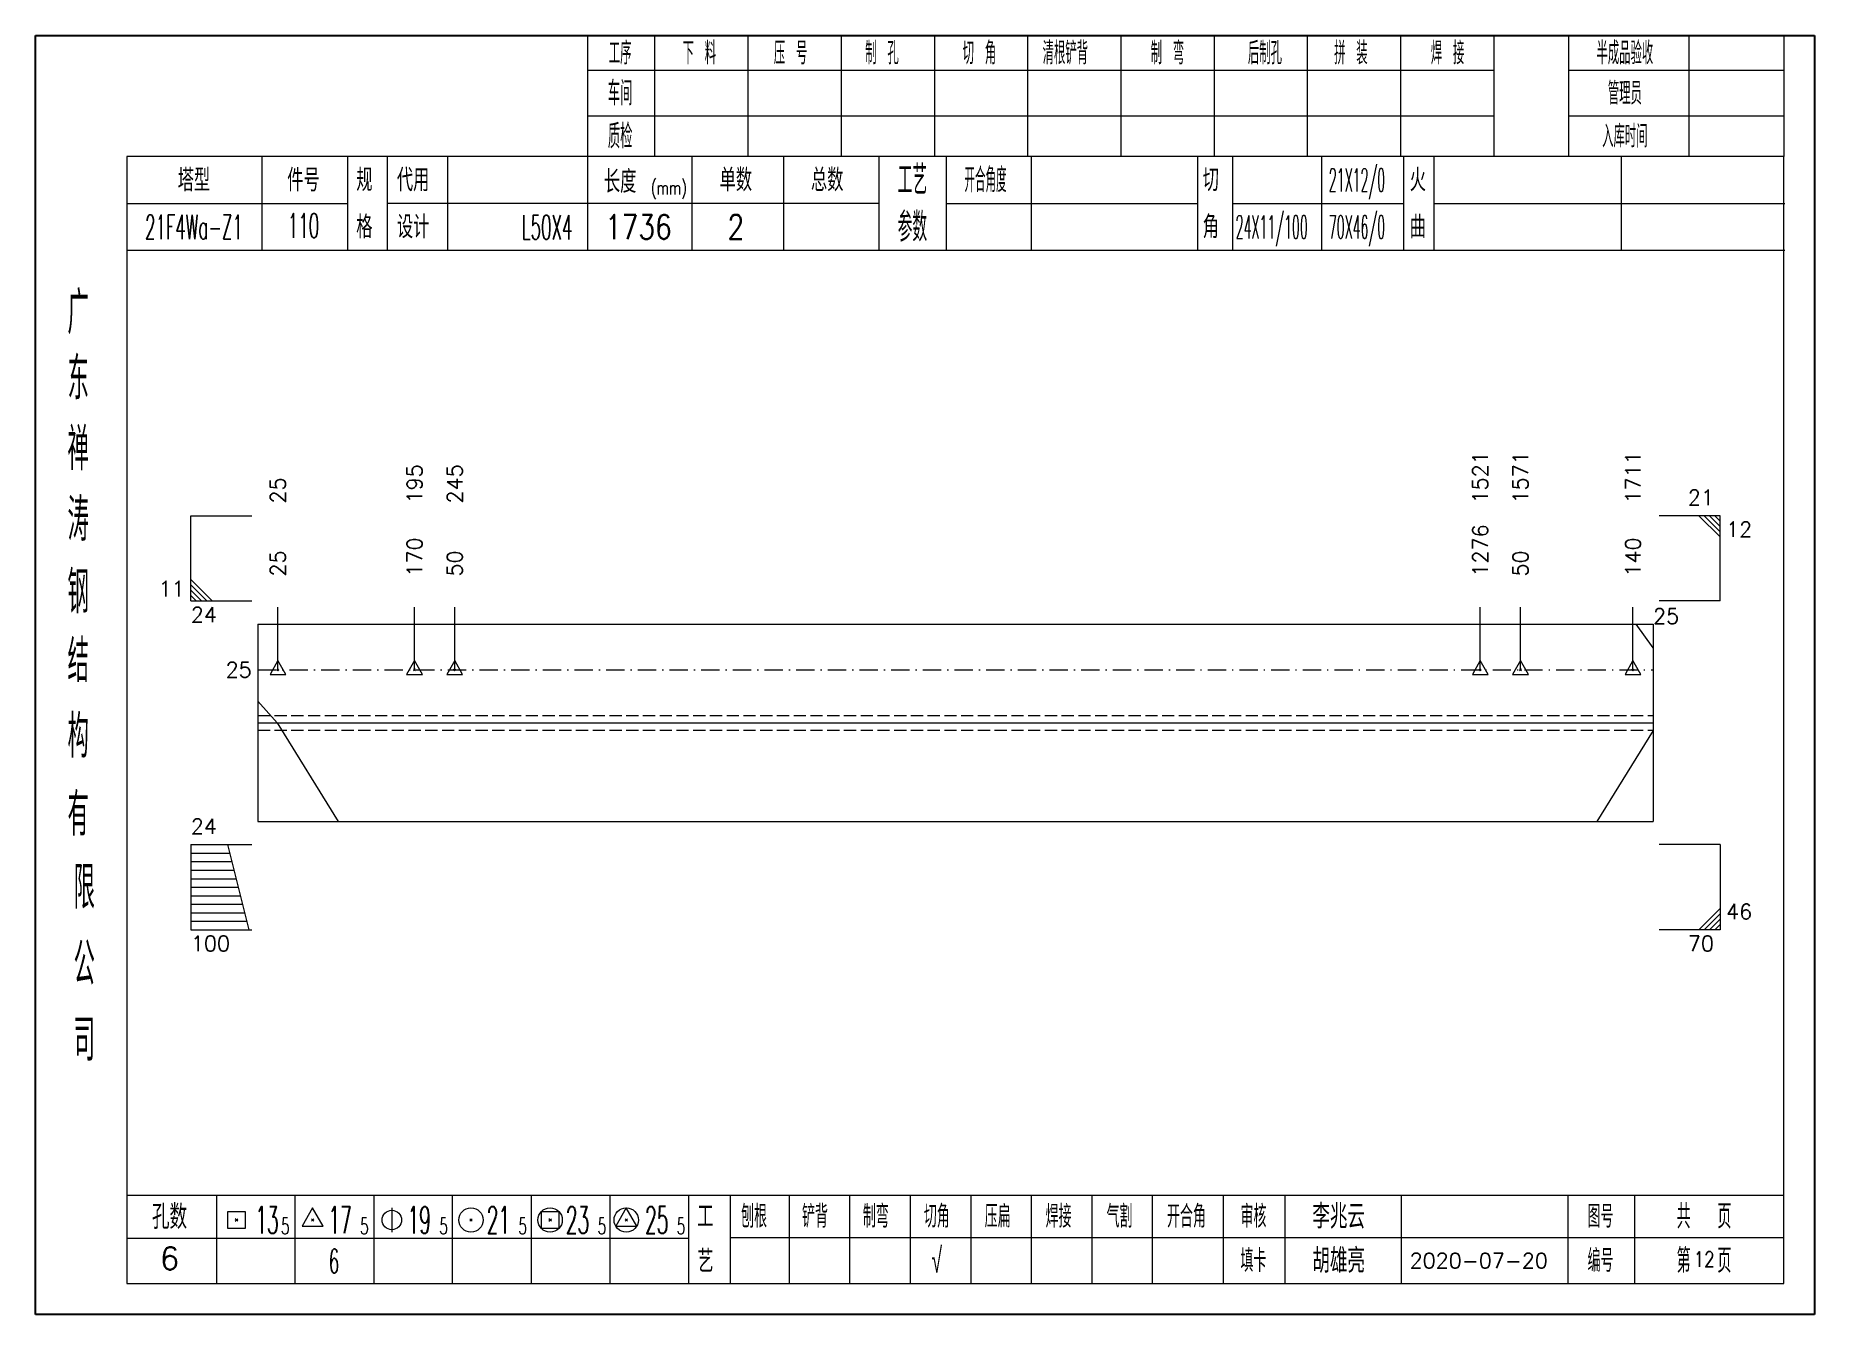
# Model space of a CAD drawing. Extents: x 1310 to 15542, y -76 to 8381.
# Drawn here: x 4949.9 to 5242, y 5793.7 to 6003.7 of the extents above; entities that cross this region are included whole.
import ezdxf
from ezdxf.enums import TextEntityAlignment as Align

# ---------------------------------------------------------------- set-up
doc = ezdxf.new("R2010")
doc.units = 0
doc.header["$MEASUREMENT"] = 0
doc.linetypes.add('一点画线', pattern=[5.2, 3, -1, 0.2, -1])
doc.linetypes.add('虚线', pattern=[2.75, 2, -0.75])
doc.layers.get('0').update_dxf_attribs({"linetype": 'CONTINUOUS', "lineweight": 25})
for name, color, linetype, lineweight in [('1', 7, 'CONTINUOUS', 25), ('4', 7, 'CONTINUOUS', 25), ('5', 7, 'CONTINUOUS', 25)]:
    doc.layers.add(name, color=color, linetype=linetype, lineweight=lineweight)
doc.styles.get("Standard").update_dxf_attribs({"font": 'simplex.shx', "width": 0.7, "height": 3, "bigfont": 'gbhzfs.shx'})

msp = doc.modelspace()

# ---------------------------------------------------------------- texts
at = {"color": 7, "linetype": 'Continuous', "lineweight": 13}
for s, p in [('1521', (5187.104, 5926.824)), ('1571', (5193.704, 5926.824)), ('1711', (5212.182, 5926.824)), ('25', (4989.651, 5926.824)), ('195', (5012.089, 5926.824)), ('245', (5018.689, 5926.824))]:
    msp.add_text(s, height=2.5, rotation=90, dxfattribs=at).set_placement(p, align=Align.MIDDLE_LEFT)
for s, p in [('21', (5225.482, 5925.824)), ('11', (4974.352, 5910.824))]:
    msp.add_text(s, height=2.5, dxfattribs=at).set_placement(p, align=Align.BOTTOM_RIGHT)
at = {"color": 8, "linetype": 'Continuous', "lineweight": 9}
for s, p in [('1276', (5187.104, 5914.824)), ('25', (4989.651, 5914.824)), ('170', (5012.089, 5914.824)), ('50', (5018.689, 5914.824)), ('50', (5193.704, 5914.824)), ('140', (5212.182, 5914.824))]:
    msp.add_text(s, height=2.5, rotation=90, dxfattribs=at).set_placement(p, align=Align.MIDDLE_LEFT)
at = {"color": 7, "linetype": 'Continuous', "lineweight": 13}
for s, p in [('12', (5227.482, 5923.824)), ('24', (4975.352, 5909.824)), ('100', (4975.352, 5855.824))]:
    msp.add_text(s, height=2.5, dxfattribs=at).set_placement(p, align=Align.TOP_LEFT)
msp.add_text('25', height=2.5, dxfattribs=at).set_placement((5215.482, 5908.324), align=Align.MIDDLE_LEFT)
msp.add_text('25', height=2.5, dxfattribs=at).set_placement((4985.352, 5899.524), align=Align.MIDDLE_RIGHT)
for s, p in [('24', (4975.352, 5871.824)), ('46', (5227.482, 5857.824))]:
    msp.add_text(s, height=2.5, dxfattribs=at).set_placement(p, align=Align.BOTTOM_LEFT)
msp.add_text('70', height=2.5, dxfattribs=at).set_placement((5225.482, 5855.824), align=Align.TOP_RIGHT)
at = {"layer": '4', "color": 1, "linetype": 'Continuous', "lineweight": 25}
for s, height, width, p in [('工序', 3.7, 0.7, (5045.852, 6000.781)), ('下 料', 3.7, 0.7, (5058.852, 6000.781)), ('压 号', 3.7, 0.7, (5073.852, 6000.781)), ('制 孔', 3.7, 0.7, (5088.852, 6000.781)), ('切 角', 3.7, 0.7, (5104.852, 6000.781)), ('清根铲背 ', 3.7, 0.7, (5119.852, 6000.781)), (' 制 弯', 3.7, 0.7, (5134.852, 6000.781)), (' 后制孔', 3.7, 0.7, (5150.852, 6000.781)), ('拼 装', 3.7, 0.7, (5165.852, 6000.781)), (' 焊 接', 3.7, 0.7, (5180.852, 6000.781)), ('半成品验收', 3.7, 0.7, (5210.852, 6000.781)), ('车间', 4, 0.7, (5045.852, 5994.181)), ('管理员', 3.7, 0.7, (5210.852, 5994.181)), ('质检', 4, 0.7, (5045.852, 5987.121)), ('入库时间', 3.7, 0.7, (5210.852, 5987.121)), ('工艺', 4.8, 0.7, (5093.852, 5979.941)), ('(mm)', 2.24, 0.7, (5053.852, 5978.681)), ('开合角度', 4, 0.6, (5105.852, 5979.941)), ('21X12/0', 3.8, 0.4, (5166.852, 5979.941)), ('21F4Wa-Z1', 4, 0.5, (4975.852, 5972.201)), ('110', 4, 0.5, (4993.852, 5972.451)), ('L50X4', 4, 0.5, (5033.852, 5972.181)), ('1736', 4, 0.8, (5048.852, 5972.231)), ('2', 4, 0.8, (5064.852, 5972.231)), ('参数', 4.8, 0.7, (5093.852, 5972.231)), ('24X11/100', 3.8, 0.4, (5152.852, 5972.231)), ('70X46/0', 3.8, 0.4, (5166.852, 5972.231)), ('广', 6.96, 0.7, (4956.852, 5958.151)), ('东', 6.96, 0.7, (4956.852, 5947.361)), ('禅', 6.96, 0.7, (4956.852, 5935.771)), ('涛', 6.96, 0.7, (4956.852, 5924.171)), ('钢', 6.96, 0.7, (4956.852, 5912.281)), ('结', 6.96, 0.7, (4956.852, 5900.971)), ('构', 6.96, 0.7, (4956.852, 5888.591)), ('有', 6.96, 0.7, (4956.852, 5875.781)), ('限', 6.96, 0.7, (4957.852, 5863.781)), ('公', 6.96, 0.7, (4957.852, 5851.241)), ('司', 6.96, 0.7, (4957.852, 5838.761)), ('13', 4.47, 0.5, (4987.852, 5809.181)), ('17', 4.47, 0.5, (4999.852, 5809.181)), ('19', 4.47, 0.5, (5012.852, 5809.181)), ('21', 4.47, 0.5, (5025.852, 5809.181)), ('23', 4.47, 0.5, (5038.852, 5809.181)), ('25', 4.47, 0.5, (5051.852, 5809.181)), ('刨根', 3.7, 0.8, (5067.852, 5809.781)), ('铲背', 3.7, 0.8, (5077.852, 5809.781)), ('制弯', 3.7, 0.8, (5087.852, 5809.781)), ('切角', 3.7, 0.8, (5097.852, 5809.781)), ('压扁', 3.7, 0.8, (5107.852, 5809.781)), ('焊接', 3.7, 0.8, (5117.852, 5809.781)), ('气割', 3.7, 0.8, (5127.852, 5809.781)), ('开合角', 3.7, 0.8, (5138.852, 5809.781)), ('审核', 3.7, 0.8, (5149.852, 5809.781)), ('图号', 3.7, 0.8, (5206.852, 5809.781)), ('共  页', 4, 0.8, (5223.852, 5809.781)), ('5', 2.68, 0.6, (4990.852, 5808.181)), ('5', 2.68, 0.6, (5003.852, 5808.181)), ('5', 2.68, 0.6, (5016.852, 5808.181)), ('5', 2.68, 0.6, (5029.852, 5808.181)), ('5', 2.68, 0.6, (5042.852, 5808.181)), ('5', 2.68, 0.6, (5055.852, 5808.181)), ('√', 4, 0.6, (5097.852, 5802.511)), ('填卡', 3.7, 0.8, (5149.852, 5802.511)), ('编号', 3.7, 0.8, (5206.852, 5802.511)), ('第  页', 4, 0.8, (5223.852, 5802.511)), ('6', 4, 0.5, (4998.852, 5802.431))]:
    msp.add_text(s, height=height, dxfattribs=dict(at, width=width)).set_placement(p, align=Align.MIDDLE_CENTER)
for s, height, p in [('塔型', 3.7, (4975.852, 5979.911)), ('件号', 3.7, (4993.852, 5979.911)), ('规', 3.7, (5003.852, 5979.941)), ('代用', 3.7, (5011.852, 5979.941)), ('长度', 3.7, (5045.852, 5979.681)), ('单数', 3.7, (5064.852, 5979.941)), ('总数', 3.7, (5079.852, 5979.941)), ('切', 3.7, (5142.852, 5979.941)), ('火', 3.7, (5176.852, 5979.941)), ('格', 3.7, (5003.852, 5972.231)), ('设计', 3.7, (5011.852, 5972.231)), ('角', 3.7, (5142.852, 5972.231)), ('曲', 3.7, (5176.852, 5972.231)), ('孔数', 4, (4971.852, 5809.701)), ('工', 3.7, (5059.852, 5809.781)), ('李兆云', 4, (5163.852, 5809.781)), ('6', 3.7, (4971.852, 5802.871)), ('艺', 3.7, (5059.852, 5802.431)), ('胡雄亮', 4, (5163.852, 5802.511)), ('2020-07-20', 2.5, (5186.852, 5802.511))]:
    msp.add_text(s, height=height, dxfattribs=at).set_placement(p, align=Align.MIDDLE_CENTER)
at = {"layer": '4', "color": 6, "linetype": 'Continuous', "lineweight": 25, "width": 0.8}
msp.add_text('12', height=2.5, dxfattribs=at).set_placement((5223.877, 5802.739), align=Align.MIDDLE_CENTER)

# ---------------------------------------------------------------- blocks, each defined once
blk = doc.blocks.new('孔17.5')
at = {"layer": '5', "color": 7, "linetype": 'Continuous', "lineweight": 13}
for p, q in [((0, 1), (-0.866, -0.5)), ((-0.1, -0.1), (0.1, 0.1)), ((0.1, -0.1), (-0.1, 0.1)), ((0.866, -0.5), (0, 1)), ((-0.866, -0.5), (0.866, -0.5))]:
    blk.add_line(p, q, dxfattribs=at)
blk = doc.blocks.new('CTJGK')
at = {"color": 6, "linetype": 'Continuous'}
for p, q in [((0, 209.97), (292.13, 209.97)), ((0, 0), (0, 209.97)), ((292.13, 209.97), (292.13, 0)), ((292.13, 0), (0, 0))]:
    blk.add_line(p, q, dxfattribs=at)

# ---------------------------------------------------------------- linework, layer by layer
at = {"color": 7, "linetype": 'Continuous', "lineweight": 13}
for p, q in [((4975.352, 5924.824), (4985.352, 5924.824)), ((4975.352, 5910.824), (4975.352, 5924.824)), ((5226.482, 5924.824), (5216.482, 5924.824)), ((5222.982, 5924.824), (5226.482, 5921.324)), ((5223.857, 5924.824), (5226.482, 5922.199)), ((5224.732, 5924.824), (5226.482, 5923.074)), ((5225.607, 5924.824), (5226.482, 5923.949)), ((5226.482, 5910.824), (5226.482, 5924.824)), ((4978.852, 5910.824), (4975.352, 5914.324)), ((4977.977, 5910.824), (4975.352, 5913.449)), ((4977.102, 5910.824), (4975.352, 5912.574)), ((4976.227, 5910.824), (4975.352, 5911.699)), ((4975.352, 5910.824), (4985.352, 5910.824)), ((4989.651, 5899.524), (4989.651, 5909.824)), ((5012.089, 5899.524), (5012.089, 5909.824)), ((5018.689, 5899.524), (5018.689, 5909.824)), ((5187.104, 5899.524), (5187.104, 5909.824)), ((5193.704, 5899.524), (5193.704, 5909.824)), ((5212.182, 5899.524), (5212.182, 5909.824)), ((5226.482, 5910.824), (5216.482, 5910.824)), ((5215.482, 5903.136), (5212.71, 5907.024)), ((4986.352, 5894.388), (4989.519, 5890.824)), ((4989.519, 5890.824), (4999.55, 5874.624)), ((5215.482, 5889.528), (5206.243, 5874.624)), ((4975.352, 5870.824), (4985.352, 5870.824)), ((4975.352, 5870.824), (4975.352, 5856.824)), ((4975.352, 5869.424), (4981.702, 5869.424)), ((4981.352, 5870.824), (4984.852, 5856.824)), ((5226.482, 5870.824), (5216.482, 5870.824)), ((5226.482, 5870.824), (5226.482, 5856.824)), ((4975.352, 5868.024), (4982.052, 5868.024)), ((4975.352, 5866.624), (4982.402, 5866.624)), ((4975.352, 5865.224), (4982.752, 5865.224)), ((4975.352, 5863.824), (4983.102, 5863.824)), ((4975.352, 5862.424), (4983.452, 5862.424)), ((4975.352, 5861.024), (4983.802, 5861.024)), ((5222.982, 5856.824), (5226.482, 5860.324)), ((4975.352, 5859.624), (4984.152, 5859.624)), ((4975.352, 5858.224), (4984.502, 5858.224)), ((5223.857, 5856.824), (5226.482, 5859.449)), ((5224.732, 5856.824), (5226.482, 5858.574)), ((5225.607, 5856.824), (5226.482, 5857.699)), ((4975.352, 5856.824), (4985.352, 5856.824)), ((5226.482, 5856.824), (5216.482, 5856.824))]:
    msp.add_line(p, q, dxfattribs=at)
at = {"color": 7, "linetype": 'Continuous', "lineweight": 18}
for p, q in [((4986.352, 5907.024), (4986.352, 5874.624)), ((4986.352, 5907.024), (5215.482, 5907.024)), ((5215.482, 5907.024), (5215.482, 5874.624)), ((4986.352, 5890.824), (5215.482, 5890.824))]:
    msp.add_line(p, q, dxfattribs=at)
at = {"color": 3, "linetype": '一点画线', "lineweight": 13}
msp.add_line((4986.352, 5899.524), (5215.482, 5899.524), dxfattribs=at)
at = {"color": 1, "linetype": '虚线', "lineweight": 18}
for p, q in [((4986.352, 5892.024), (5215.482, 5892.024)), ((4986.352, 5889.624), (5215.482, 5889.624))]:
    msp.add_line(p, q, dxfattribs=at)
at = {"layer": '1', "color": 7, "linetype": 'Continuous', "lineweight": 18}
msp.add_line((4986.352, 5874.624), (5215.482, 5874.624), dxfattribs=at)
at = {"layer": '4', "color": 1, "linetype": 'Continuous', "lineweight": 18}
for p, q in [((4949.852, 6003.651), (4949.852, 5793.681)), ((5241.982, 6003.651), (4949.852, 6003.651)), ((5040.482, 6003.651), (5040.482, 5983.811)), ((5051.512, 6003.651), (5051.512, 5983.791)), ((5066.822, 6003.651), (5066.822, 5983.791)), ((5082.142, 6003.651), (5082.142, 5983.791)), ((5097.452, 6003.651), (5097.452, 5983.791)), ((5112.762, 6003.651), (5112.762, 5983.791)), ((5128.072, 6003.651), (5128.072, 5983.791)), ((5143.392, 6003.651), (5143.392, 5983.791)), ((5158.702, 6003.651), (5158.702, 5983.791)), ((5174.012, 6003.651), (5174.012, 5983.791)), ((5189.322, 6003.651), (5189.322, 5983.811)), ((5189.322, 6003.651), (5189.322, 5983.791)), ((5201.602, 6003.651), (5201.602, 5983.791)), ((5221.352, 6003.651), (5221.352, 5983.791)), ((5236.932, 6003.651), (5236.932, 5983.791)), ((5241.982, 5973.851), (5241.982, 6003.651)), ((5189.322, 5997.921), (5040.482, 5997.921)), ((5236.932, 5997.921), (5201.602, 5997.921)), ((5189.322, 5990.441), (5040.482, 5990.441)), ((5236.932, 5990.441), (5201.602, 5990.441)), ((4964.862, 5983.791), (4964.862, 5798.731)), ((5236.932, 5983.791), (4964.862, 5983.791)), ((4986.982, 5983.801), (4986.982, 5968.381)), ((5001.132, 5968.381), (5001.132, 5983.791)), ((5007.632, 5968.381), (5007.632, 5983.791)), ((5017.502, 5983.791), (5017.502, 5968.381)), ((5040.482, 5983.811), (5040.482, 5968.381)), ((5057.602, 5983.791), (5057.602, 5968.381)), ((5072.652, 5983.791), (5072.652, 5968.381)), ((5088.352, 5983.791), (5088.352, 5968.381)), ((5099.412, 5983.791), (5099.412, 5968.381)), ((5113.362, 5983.791), (5113.362, 5968.381)), ((5140.662, 5983.791), (5140.662, 5968.381)), ((5146.422, 5983.791), (5146.422, 5968.381)), ((5161.042, 5983.791), (5161.042, 5968.381)), ((5174.502, 5983.791), (5174.502, 5968.381)), ((5179.492, 5983.791), (5179.492, 5968.381)), ((5210.232, 5983.791), (5210.232, 5968.381)), ((5236.932, 5798.731), (5236.932, 5983.791)), ((5001.132, 5976.031), (4964.862, 5976.031)), ((5088.352, 5976.081), (5007.632, 5976.081)), ((5099.412, 5976.081), (5140.662, 5976.081)), ((5146.422, 5976.081), (5174.502, 5976.081)), ((5179.492, 5976.081), (5237.112, 5976.081)), ((5241.982, 5793.681), (5241.982, 5973.851)), ((5237.112, 5968.381), (4964.862, 5968.381)), ((4964.862, 5813.261), (5236.932, 5813.261)), ((4979.552, 5813.261), (4979.552, 5798.731)), ((4992.482, 5798.731), (4992.482, 5813.261)), ((5005.412, 5813.261), (5005.412, 5798.731)), ((5018.332, 5798.731), (5018.332, 5813.261)), ((5031.262, 5813.261), (5031.262, 5798.731)), ((5044.192, 5798.731), (5044.192, 5813.261)), ((5057.112, 5798.731), (5057.112, 5813.261)), ((5063.982, 5798.731), (5063.982, 5813.261)), ((5073.642, 5798.731), (5073.642, 5813.261)), ((5083.582, 5798.731), (5083.582, 5813.261)), ((5093.522, 5798.731), (5093.522, 5813.261)), ((5103.472, 5798.731), (5103.472, 5813.261)), ((5113.412, 5798.731), (5113.412, 5813.261)), ((5123.352, 5798.731), (5123.352, 5813.261)), ((5133.302, 5798.731), (5133.302, 5813.261)), ((5144.942, 5798.731), (5144.942, 5813.261)), ((5155.092, 5798.731), (5155.092, 5813.261)), ((5174.152, 5798.731), (5174.152, 5813.261)), ((5201.532, 5798.731), (5201.532, 5813.261)), ((5212.492, 5798.731), (5212.492, 5813.261)), ((5057.112, 5806.131), (4964.862, 5806.131)), ((5063.942, 5806.291), (5236.932, 5806.291)), ((4964.862, 5798.731), (5236.932, 5798.731)), ((4949.852, 5793.681), (5241.982, 5793.681))]:
    msp.add_line(p, q, dxfattribs=at)
at = {"layer": '4', "color": 7, "linetype": 'Continuous', "lineweight": 13}
for p, q in [((4981.438, 5807.767), (4981.438, 5810.595)), ((4981.438, 5810.595), (4984.266, 5810.595)), ((4984.266, 5810.595), (4984.266, 5807.767)), ((4995.352, 5811.181), (4993.62, 5808.181)), ((4997.084, 5808.181), (4995.352, 5811.181)), ((5008.352, 5811.181), (5008.352, 5807.181)), ((5032.938, 5807.767), (5032.938, 5810.595)), ((5032.938, 5810.595), (5035.766, 5810.595)), ((5035.766, 5810.595), (5035.766, 5807.767)), ((5046.852, 5811.181), (5045.12, 5808.181)), ((5048.584, 5808.181), (5046.852, 5811.181)), ((4984.266, 5807.767), (4981.438, 5807.767)), ((4982.652, 5808.981), (4983.052, 5809.381)), ((4983.052, 5808.981), (4982.652, 5809.381)), ((4993.62, 5808.181), (4997.084, 5808.181)), ((4995.152, 5808.981), (4995.552, 5809.381)), ((4995.552, 5808.981), (4995.152, 5809.381)), ((5021.152, 5808.981), (5021.552, 5809.381)), ((5021.552, 5808.981), (5021.152, 5809.381)), ((5035.766, 5807.767), (5032.938, 5807.767)), ((5034.152, 5808.981), (5034.552, 5809.381)), ((5034.552, 5808.981), (5034.152, 5809.381)), ((5045.12, 5808.181), (5048.584, 5808.181)), ((5046.652, 5808.981), (5047.052, 5809.381)), ((5047.052, 5808.981), (5046.652, 5809.381))]:
    msp.add_line(p, q, dxfattribs=at)
for centre, radius in [((5008.352, 5809.181), 1.6), ((5021.352, 5809.181), 2), ((5034.352, 5809.181), 2), ((5046.852, 5809.181), 2)]:
    msp.add_circle(centre, radius, dxfattribs=at)

# ---------------------------------------------------------------- block references
at = {"color": 0, "linetype": 'Continuous'}
msp.add_blockref('CTJGK', (4949.852, 5793.681), dxfattribs=at)
at = {"color": 8, "linetype": 'Continuous', "lineweight": 9, "xscale": 1.5, "yscale": 1.5, "zscale": 1.5}
for p in [(4989.651, 5899.524), (5012.089, 5899.524), (5018.689, 5899.524), (5187.104, 5899.524), (5193.704, 5899.524), (5212.182, 5899.524)]:
    msp.add_blockref('孔17.5', p, dxfattribs=at)

msp.set_redraw_order([(e.dxf.handle, doc.entitydb.next_handle()) for e in msp.query("TEXT MTEXT ATTDEF DIMENSION ARC_DIMENSION")])  # texts and dimensions are drawn at this point

doc.saveas('drawing.dxf')
